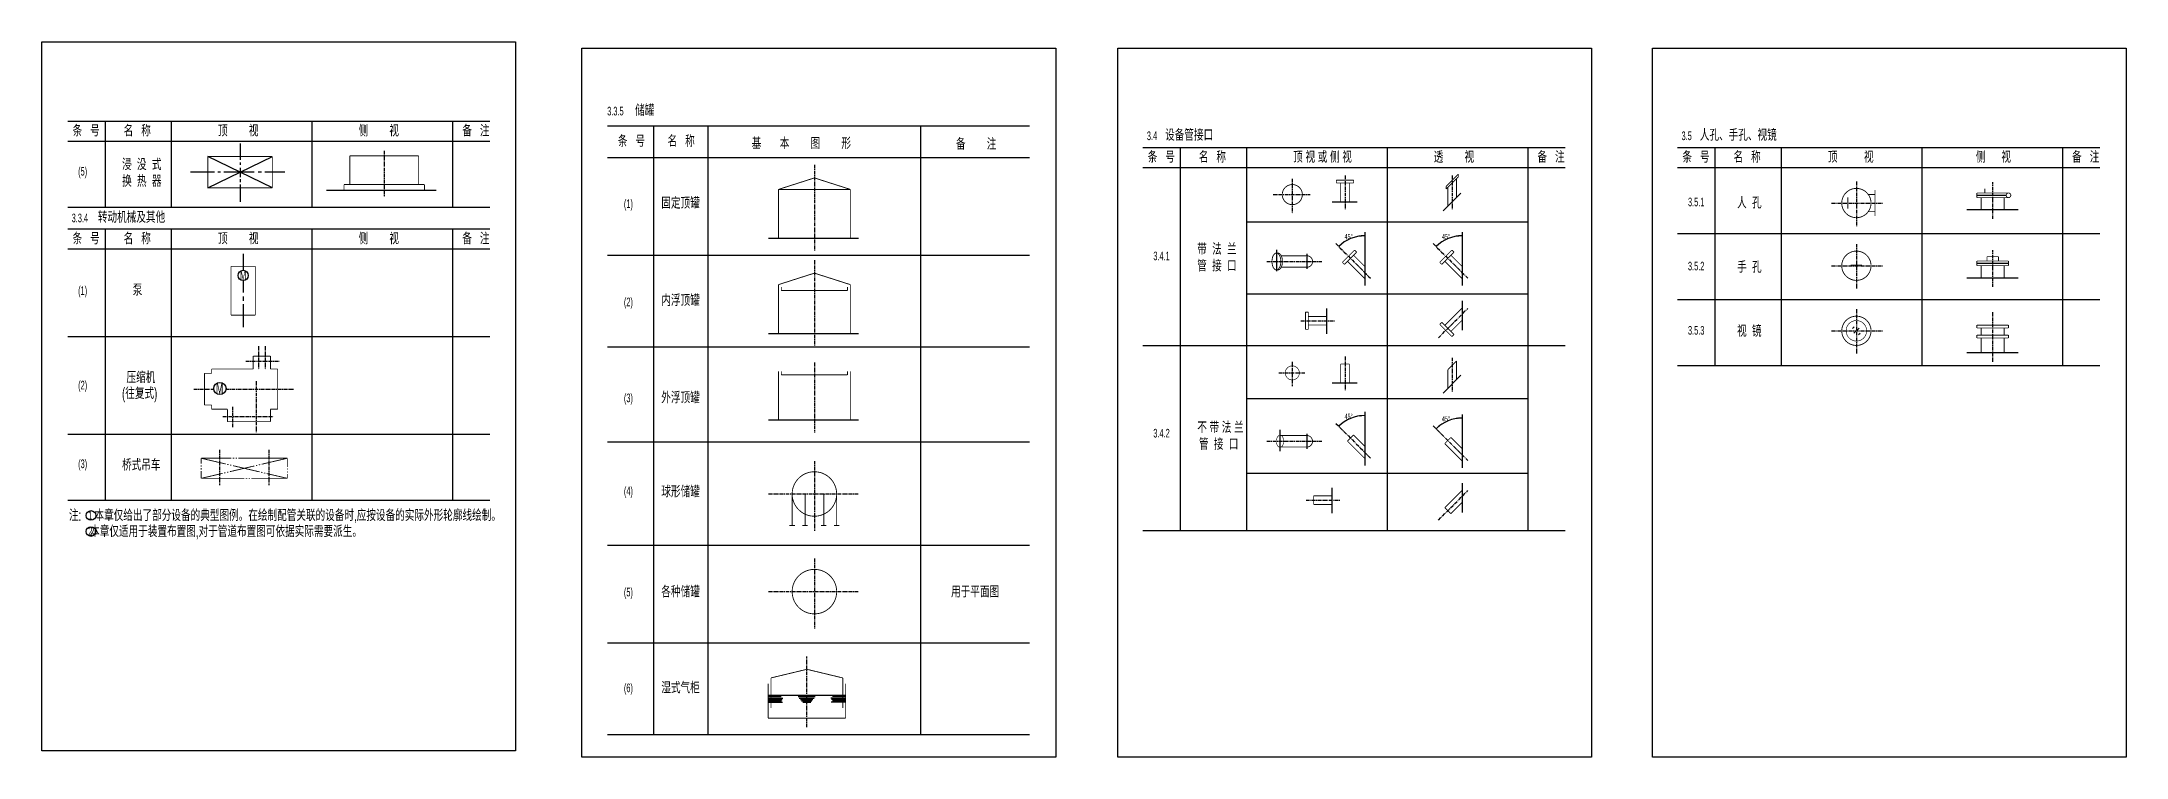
# Model space of a CAD drawing. Header units: inches. Extents: x -18 to 2014, y 4 to 801.
# Drawn here: x 1289 to 2014, y 551 to 800 of the extents above; entities that cross this region are included whole.
import ezdxf
from ezdxf.enums import TextEntityAlignment as Align

# ---------------------------------------------------------------- set-up
doc = ezdxf.new("R2010")
doc.units = ezdxf.units.IN
doc.header["$MEASUREMENT"] = 0
doc.linetypes.add('CENTER', pattern=[2, 1.25, -0.25, 0.25, -0.25])
doc.styles.get("Standard").update_dxf_attribs({"font": 'pdatxt.shx', "bigfont": 'hztxt.shx'})

msp = doc.modelspace()

# ---------------------------------------------------------------- texts
at = {"color": 3, "width": 0.62}
for s, height, p in [('3.3.5', 3, (1485.462840329364, 774.2387646737366)), ('储罐', 4, (1495.194146996834, 774.0274121699804)), ('条   号', 4, (1299.287634435587, 766.9163507787524)), ('名   称', 4, (1317.094378751864, 766.9163507787524)), ('顶        视', 4, (1349.951072427675, 766.9163507787524)), ('侧        视', 4, (1398.878973656373, 766.9163507787524)), ('备   注', 4, (1435.000062294524, 766.9163507787524)), ('设备管接口', 4, (1679.726584437028, 765.4314280205431)), ('人孔、手孔、视镜', 4, (1865.903873883594, 765.4314280205431)), ('条   号', 4, (1489.169582073975, 763.3045666955918)), ('名   称', 4, (1506.488341785731, 763.3045666955918)), ('基       本        图        形', 4, (1535.768166903038, 762.5255473466468)), ('备        注', 4, (1606.909268685396, 762.2871641339689)), ('3.4', 3, (1673.377782426834, 765.6427805242993)), ('条   号', 4, (1673.671391790982, 757.7584006415427)), ('名   称', 4, (1691.478136107259, 757.7584006415427)), ('备   注', 4, (1809.383819649919, 757.7584006415427)), ('3.5', 3, (1859.5550718734, 765.6427805242993)), ('条   号', 4, (1859.848681237548, 757.7584006415427)), ('名   称', 4, (1877.655425553826, 757.7584006415427)), ('备   注', 4, (1995.561109096486, 757.7584006415427)), ('(5)', 3, (1301.240728825637, 753.2874286467603)), ('浸  没  式', 4, (1316.531757941699, 755.1839974854819)), ('顶 视 或 侧 视', 4, (1724.334829783071, 757.7584006415427)), ('透        视', 4, (1773.262731011769, 757.7584006415427)), ('顶          视', 4, (1910.512119229637, 757.7584006415427)), ('侧      视', 4, (1962.037628538157, 757.7584006415427)), ('换  热  器', 4, (1316.531757941699, 749.374172763537)), ('转动机械及其他', 4, (1308.103591249868, 736.8167704887085)), ('(1)', 3, (1491.27794329649, 741.9784081854486)), ('固定顶罐', 4, (1504.298176769227, 741.7419107185801)), ('3.5.1', 3, (1861.801775627599, 742.6035374761891)), ('人  孔', 4, (1878.884994211802, 741.8136310541568)), ('3.3.4', 3, (1298.983525591131, 737.0281229924647)), ('条   号', 4, (1299.287634435587, 729.3645108129018)), ('名   称', 4, (1317.094378751864, 729.3645108129018)), ('顶        视', 4, (1349.951072427675, 729.3645108129018)), ('侧        视', 4, (1398.878973656373, 729.3645108129018)), ('备   注', 4, (1435.000062294524, 729.3645108129018)), ('3.4.1', 3, (1675.624486181032, 723.7982159167082)), ('带  法  兰', 4, (1690.915515297094, 725.6947847554297)), ('M', 3, (1357.616128431991, 717.0219023217388)), ('管  接  口', 4, (1690.915515297094, 719.884960033485)), ('3.5.2', 3, (1861.801775627599, 720.2797631883707)), ('手  孔', 4, (1878.884994211802, 719.437214595509)), ('(1)', 3, (1301.240728825637, 711.7341623338572)), ('泵', 4, (1320.227872012, 711.476117188235)), ('内浮顶罐', 4, (1504.298176769227, 707.8557130338347)), ('(2)', 3, (1491.27794329649, 707.7838515081398)), ('3.5.3', 3, (1861.801775627599, 697.8924728592856)), ('视  镜', 4, (1878.884994211802, 697.1571385226177)), ('压缩机', 4, (1318.071805470991, 681.0037224186857)), ('(2)', 3, (1301.240728825637, 678.7993519583291)), ('(往复式)', 4, (1316.531757941699, 675.4632853305595)), ('M', 3.6, (1349.270893445982, 677.3424877116458)), ('(3)', 3, (1491.27794329649, 674.3561607207107)), ('外浮顶罐', 4, (1504.298176769227, 673.9868161245481)), ('不 带 法 兰', 4, (1690.915515297094, 663.5762096112362)), ('3.4.2', 3, (1675.624486181032, 662.0728167580244)), ('管  接  口', 4, (1691.526496949395, 657.7663848892912)), ('(3)', 3, (1301.240728825637, 651.4049760380287)), ('桥式吊车', 4, (1316.531757941699, 650.531325016238)), ('(4)', 3, (1491.27794329649, 641.9081635333152)), ('球形储罐', 4, (1504.298176769227, 641.2506237064498)), ('注:     本章仅给出了部分设备的典型图例。在绘制配管关联的设备时,应按设备的实际外形轮廓线绘制。', 4, (1298.045269389869, 632.9748009662861)), ('1', 3, (1304.779477388544, 633.4732955211339)), ('        本章仅适用于装置布置图,对于管道布置图可依据实际需要派生。', 4, (1298.045269389869, 627.3908315358327)), ('2', 3, (1304.779477388544, 627.8893260906805)), ('(5)', 3, (1491.27794329649, 606.7221162640225)), ('各种储罐', 4, (1504.298176769227, 606.3527743007584)), ('用于平面图', 4, (1605.194732471642, 606.3527743007584)), ('(6)', 3, (1491.27794329649, 573.3662272491594)), ('湿式气柜', 4, (1504.298176769227, 572.9162098421497))]:
    msp.add_text(s, height=height, dxfattribs=at).set_placement(p)
at = {"color": 3, "linetype": 'ByBlock', "width": 0.62}
for p in [(1743.629689114962, 732.0419502271416), (1777.531801076838, 732.0419502271416), (1743.629689114962, 669.4296724032083), (1777.531801076838, 668.5719715181492)]:
    msp.add_text('45%%d', height=1.8, dxfattribs=at).set_placement(p, align=Align.MIDDLE_CENTER)

# ---------------------------------------------------------------- linework, layer by layer
at = {"color": 3}
for p, q in [((1288.548120083689, 552.9222057651165), (1288.548120083689, 799.9222057651165)), ((1288.548120083689, 799.9222057651165), (1453.548120083689, 799.9222057651165)), ((1453.548120083689, 799.9222057651165), (1453.548120083689, 552.9222057651165)), ((1476.649316269283, 797.6794940374436), (1641.649316269283, 797.6794940374436)), ((1476.649316269283, 550.6794940374435), (1476.649316269283, 797.6794940374436)), ((1641.649316269283, 797.6794940374436), (1641.649316269283, 550.6794940374435)), ((1663.248692373241, 797.6794940374436), (1828.248692373241, 797.6794940374436)), ((1663.248692373241, 550.6794940374435), (1663.248692373241, 797.6794940374436)), ((1828.248692373241, 797.6794940374436), (1828.248692373241, 550.6794940374435)), ((1849.425981819807, 797.6794940374436), (2014.425981819807, 797.6794940374436)), ((1849.425981819807, 550.6794940374435), (1849.425981819807, 797.6794940374436)), ((2014.425981819807, 797.6794940374436), (2014.425981819807, 550.6794940374435)), ((1297.629512718955, 772.2471729214911), (1444.629512718955, 772.2471729214911)), ((1310.629512718955, 772.2471729214911), (1310.629512718955, 742.3132085268888)), ((1333.629512718955, 772.2471729214911), (1333.629512718955, 742.3132085268888)), ((1382.629512718955, 772.2471729214911), (1382.629512718955, 742.3132085268888)), ((1431.629512718955, 772.2471729214911), (1431.629512718955, 742.3132085268888)), ((1485.535120517289, 770.6083301994177), (1632.535120517289, 770.6083301994177)), ((1501.535120517289, 770.6083301994177), (1501.535120517288, 558.6083301994175)), ((1520.535120517289, 770.6083301994177), (1520.535120517289, 558.6083301994175)), ((1594.565728894666, 770.6083301994177), (1594.565728894666, 558.6083301994175)), ((1297.629512718955, 765.3132085268888), (1444.629512718955, 765.3132085268888)), ((1357.624707480202, 764.5075521447201), (1357.624707480202, 758.7356069322142)), ((1672.013270074351, 763.0892227842814), (1819.013270074351, 763.0892227842814)), ((1685.013270074351, 763.0892227842814), (1685.013270074351, 629.655258389679)), ((1708.013270074351, 763.0892227842814), (1708.013270074351, 629.655258389679)), ((1757.013270074351, 763.0892227842814), (1757.013270074351, 629.655258389679)), ((1806.013270074351, 763.0892227842814), (1806.013270074351, 629.655258389679)), ((1858.190559520917, 763.0892227842814), (2005.190559520917, 763.0892227842814)), ((1871.190559520917, 763.0892227842814), (1871.190559520917, 687.1552583896791)), ((1894.190559520917, 763.0892227842814), (1894.190559520917, 687.1552583896791)), ((1943.190559520917, 763.0892227842814), (1943.190559520917, 687.1552583896791)), ((1992.190559520917, 763.0892227842814), (1992.190559520917, 687.1552583896791)), ((1346.374707480202, 749.0143904572789), (1368.874707480202, 759.9169858163262)), ((1368.874707480202, 749.0143904572789), (1346.374707480202, 759.9169858163262)), ((1357.624707480202, 757.8058962756146), (1357.624707480202, 757.01564234915)), ((1357.624707480202, 756.0394478711045), (1357.624707480202, 752.6924916136652)), ((1485.535120517289, 759.6083301994177), (1632.535120517289, 759.6083301994177)), ((1672.013270074351, 756.1552583896791), (1819.013270074351, 756.1552583896791)), ((1858.190559520917, 756.1552583896791), (2005.190559520917, 756.1552583896791)), ((1348.706299878563, 754.4810452647455), (1340.345517931102, 754.4810452647455)), ((1350.846074452209, 754.4810452647455), (1349.915737363414, 754.4810452647455)), ((1362.568327615672, 754.4810452647455), (1352.00899946611, 754.4810452647455)), ((1357.624707480202, 751.995207962991), (1357.624707480202, 751.0190134849455)), ((1357.624707480202, 750.182275737035), (1357.624707480202, 744.136911923243)), ((1365.080242138906, 754.4810452647455), (1363.917320777913, 754.4810452647455)), ((1373.181266225406, 754.4810452647455), (1366.289679623758, 754.4810452647455)), ((1387.717697004509, 748.1536564732505), (1425.902539796092, 748.1536564732505)), ((1297.629512718955, 742.3132085268888), (1444.629512718955, 742.3132085268888)), ((1737.848636318573, 744.1931917971788), (1746.641319782005, 744.1931917971788)), ((1776.509037764731, 740.9939657082309), (1782.726403866551, 747.2113318100503)), ((1958.855192784842, 741.4186351096694), (1976.782022544272, 741.4186351096694)), ((1962.403974285926, 746.4186351096694), (1972.603974285925, 746.4186351096694)), ((1297.629512718955, 734.6953329556405), (1444.629512718955, 734.6953329556405)), ((1310.629512718955, 734.6953329556405), (1310.629512718955, 640.2613685610382)), ((1333.629512718955, 734.6953329556405), (1333.629512718955, 640.2613685610382)), ((1382.629512718955, 734.6953329556405), (1382.629512718955, 640.2613685610382)), ((1431.629512718955, 734.6953329556405), (1431.629512718955, 640.2613685610382)), ((1708.013270074351, 737.1552583896791), (1806.013270074351, 737.1552583896791)), ((1749.224644993578, 733.5707157658733), (1749.224644993578, 714.9716817968933)), ((1783.126756955454, 733.5707157658733), (1783.126756955454, 714.9716817968933)), ((1858.190559520917, 733.1552583896791), (2005.190559520917, 733.1552583896791)), ((1297.629512718955, 727.7613685610382), (1444.629512718955, 727.7613685610382)), ((1358.704737917425, 725.9940091736779), (1358.704737917425, 720.2960843206778)), ((1541.622232894375, 731.4726511736003), (1572.96272156802, 731.4726511736003)), ((1718.488931682425, 727.4064634243332), (1718.488931682425, 719.9668508899006)), ((1729.110125473079, 725.9941451218979), (1729.110125473079, 720.7630525338757)), ((1485.535120517289, 725.6083301994177), (1632.535120517289, 725.6083301994177)), ((1962.403974285926, 722.730142689788), (1973.403974285926, 722.730142689788)), ((1358.704737917425, 716.7453014926948), (1358.704737917425, 712.5176345045621)), ((1708.013270074351, 712.1552583896791), (1806.013270074351, 712.1552583896791)), ((1958.855192784842, 717.730142689788), (1976.782022544272, 717.730142689788)), ((1358.704737917425, 711.1258317465453), (1358.704737917425, 709.680502163833)), ((1358.704737917425, 708.4492930443944), (1358.704737917425, 700.4464429831879)), ((1736.097156489785, 698.2043494893871), (1736.097156489785, 706.9970329528192)), ((1783.126756955454, 709.6830340496069), (1783.126756955454, 699.400425709684)), ((1858.190559520917, 710.1552583896791), (2005.190559520917, 710.1552583896791)), ((1297.629512718955, 697.2613685610382), (1444.629512718955, 697.2613685610382)), ((1541.622232894375, 698.3132308675292), (1572.96272156802, 698.3132308675292)), ((1919.091713043987, 699.9975877084439), (1919.664268651474, 700.5701433159315)), ((1919.57617917277, 698.360733493668), (1921.354953961561, 700.1395082824586)), ((1921.224627252367, 697.8878612297055), (1921.797182859855, 698.4604168371932)), ((1485.535120517289, 693.6083301994177), (1632.535120517289, 693.6083301994177)), ((1672.013270074351, 694.1552583896791), (1819.013270074351, 694.1552583896791)), ((1958.855192784842, 691.7192469356271), (1976.782022544272, 691.7192469356271)), ((1776.509037764731, 677.5239869992386), (1782.726403866551, 683.7413531010582)), ((1858.190559520917, 687.1552583896791), (2005.190559520917, 687.1552583896791)), ((1708.013270074351, 675.6552583896791), (1806.013270074351, 675.6552583896791)), ((1737.848636318573, 681.1520648471653), (1746.641319782005, 681.1520648471653)), ((1541.622232894375, 668.1683002049483), (1572.96272156802, 668.1683002049483)), ((1749.224644993578, 670.95843794194), (1749.224644993578, 652.3594039729601)), ((1783.126756955454, 670.1007370568811), (1783.126756955454, 651.5017030879012)), ((1297.629512718955, 663.2613685610382), (1444.629512718955, 663.2613685610382)), ((1485.535120517289, 660.6083301994175), (1632.535120517289, 660.6083301994175)), ((1719.70906488038, 664.7941856003999), (1719.70906488038, 657.3545730659673)), ((1729.110125473079, 663.3818672979646), (1729.110125473079, 658.1507747099424)), ((1708.013270074351, 649.655258389679), (1806.013270074351, 649.655258389679)), ((1783.126756955454, 646.2130553406147), (1783.126756955454, 635.9304470006917)), ((1297.629512718955, 640.2613685610382), (1444.629512718955, 640.2613685610382)), ((1737.939620215952, 635.731640768713), (1737.939620215952, 644.5243242321447)), ((1485.535120517289, 624.6083301994175), (1632.535120517289, 624.6083301994175)), ((1672.013270074351, 629.655258389679), (1819.013270074351, 629.655258389679)), ((1485.535120517289, 590.6083301994175), (1632.535120517289, 590.6083301994175)), ((1541.493259689956, 572.3301812628437), (1568.493259689956, 572.3301812628437)), ((1541.493259689956, 572.3301812628437), (1568.493259689956, 572.3301812628437)), ((1541.493259689956, 571.8301812628437), (1546.085669404241, 571.8301812628437)), ((1541.493259689956, 571.3301812628437), (1546.619943652357, 571.3301812628437)), ((1541.493259689956, 570.8301812628437), (1546.436764953833, 570.8301812628437)), ((1541.493259689956, 570.3301812628437), (1546.131465905326, 570.3301812628437)), ((1541.493259689956, 569.8301812628437), (1546.543619803457, 569.8301812628437)), ((1551.966469987357, 571.8301812628437), (1557.891076188138, 571.8301812628437)), ((1552.360283818534, 571.3301812628437), (1557.497262356961, 571.3301812628437)), ((1552.754097649711, 570.8301812628437), (1557.103448525784, 570.8301812628437)), ((1553.147911480888, 570.3301812628437), (1556.709634694607, 570.3301812628437)), ((1553.541725312065, 569.8301812628437), (1556.31582086343, 569.8301812628437)), ((1568.493259689956, 571.3301812628437), (1563.366575727556, 571.3301812628437)), ((1568.493259689956, 569.8301812628437), (1563.442899576456, 569.8301812628437)), ((1568.493259689956, 570.8301812628437), (1563.54975442608, 570.8301812628437)), ((1568.493259689956, 570.3301812628437), (1563.855053474587, 570.3301812628437)), ((1568.493259689956, 571.8301812628437), (1563.900849975672, 571.8301812628437)), ((1453.548120083689, 552.9222057651165), (1288.548120083689, 552.9222057651165)), ((1485.535120517289, 558.6083301994175), (1632.535120517289, 558.6083301994175)), ((1641.649316269283, 550.6794940374435), (1476.649316269283, 550.6794940374435)), ((1828.248692373241, 550.6794940374435), (1663.248692373241, 550.6794940374435)), ((2014.425981819807, 550.6794940374435), (1849.425981819807, 550.6794940374435))]:
    msp.add_line(p, q, dxfattribs=at)
at = {"color": 3, "linetype": 'CENTER'}
for p, q in [((1407.814982107514, 761.92535809133), (1407.814982107514, 745.8583746255028)), ((1557.614910242243, 756.9921190722482), (1557.614910242243, 727.0905208808108)), ((1724.019367855751, 752.1268624526367), (1724.019367855751, 740.0983949737774)), ((1742.373025242661, 753.3211767666421), (1742.373025242661, 741.4633263706116)), ((1779.708263853679, 753.3211767666421), (1779.708263853679, 741.4633263706116)), ((1920.441575703563, 751.2832655610509), (1920.441575703563, 735.6718498743787)), ((1967.903974285926, 738.1769237004123), (1967.903974285926, 750.9998366800064)), ((1717.360829835537, 746.6671315995025), (1730.251074595576, 746.6671315995025)), ((1911.818606321681, 743.726133606044), (1929.678376005581, 743.726133606044)), ((1739.177793001059, 729.5885819404893), (1751.2537334281, 717.5126415134482)), ((1773.079904962934, 729.5885819404893), (1785.155845389976, 717.5126415134482)), ((1920.441575703563, 729.4499291589427), (1920.441575703563, 713.8385134722705)), ((1967.903974285926, 714.4884312805309), (1967.903974285926, 727.311344260125)), ((1557.614910242243, 723.8326987661771), (1557.614910242243, 693.9311005747397)), ((1715.192021953235, 723.3678157924446), (1734.335372185122, 723.3678157924446)), ((1911.818606321681, 721.8927972039357), (1929.678376005581, 721.8927972039357)), ((1774.883961267594, 696.7578681315586), (1785.155845389976, 707.0297522539408)), ((1920.441575703563, 706.7832619794676), (1920.441575703563, 691.1718462927954)), ((1967.903974285926, 688.4775355263703), (1967.903974285926, 705.7951167755348)), ((1726.969171520321, 702.7287384134752), (1738.827021916352, 702.7287384134752)), ((1911.818606321681, 699.2261300244606), (1929.678376005581, 699.2261300244606)), ((1364.014445435855, 693.9034797915072), (1364.014445435855, 685.9003057726486)), ((1366.414445435855, 693.9034797915073), (1366.414445435855, 685.9003057726487)), ((1742.373025242661, 690.2800498166284), (1742.373025242661, 678.4221994205982)), ((1779.708263853679, 689.8511980576498), (1779.708263853679, 677.9933476616195)), ((1359.644339558271, 688.6003057726487), (1371.196681383181, 688.6003057726487)), ((1557.614910242243, 688.1626781803077), (1557.614910242243, 663.7861699121588)), ((1719.358391241601, 684.5643959721494), (1728.381562573629, 684.5643959721494)), ((1724.019367855751, 688.3862075693432), (1724.019367855751, 679.9662803341419)), ((1341.518327712645, 678.9003057726486), (1348.483002365986, 678.9003057726486)), ((1352.716897173565, 678.9003057726486), (1376.323427445008, 678.9003057726486)), ((1363.214445435855, 681.6705256331604), (1363.214445435855, 663.8180105151403)), ((1351.677209532552, 669.4003057726486), (1369.204897050297, 669.4003057726486)), ((1355.014445435855, 672.6960518055504), (1355.014445435855, 665.6897037678333)), ((1715.192021953235, 660.7555379685114), (1734.335372185122, 660.7555379685114)), ((1739.177793001059, 666.9763041165561), (1751.2537334281, 654.9003636895148)), ((1773.079904962934, 666.1186032314972), (1785.155845389976, 654.0426628044559)), ((1350.489268472153, 657.7922196681357), (1350.489268472153, 645.4225180236187)), ((1367.680486161877, 657.7922196681357), (1367.680486161877, 645.4225180236187)), ((1557.614910242243, 653.878949696081), (1557.614910242243, 629.5024414279321)), ((1541.622232894375, 642.3910636531692), (1572.96272156802, 642.3910636531692)), ((1728.811635246488, 640.2560296928008), (1740.669485642519, 640.2560296928008)), ((1774.883961267594, 633.2878894225663), (1785.155845389976, 643.5597735449486)), ((1557.614910242243, 619.8717018739923), (1557.614910242243, 595.4951936058434)), ((1541.622232894375, 608.3838158310806), (1572.96272156802, 608.3838158310806)), ((1554.993259689956, 561.2369126659984), (1554.993259689956, 585.7388726963944))]:
    msp.add_line(p, q, dxfattribs=at)
at = {"color": 3, "const_width": 0.3}
for points in [[(1346.374707480202, 759.9169858163262), (1346.374707480202, 749.0143904572789)], [(1346.374707480202, 759.9169858163262), (1368.874707480202, 759.9169858163262)], [(1368.874707480202, 759.9169858163262), (1368.874707480202, 749.0143904572789)], [(1395.814982107514, 760.1536564732506), (1395.814982107514, 750.1536564732505)], [(1395.814982107514, 760.1536564732506), (1419.814982107514, 760.1536564732505)], [(1419.814982107514, 760.1536564732505), (1419.814982107514, 750.1536564732505)], [(1368.874707480202, 749.0143904572789), (1346.374707480202, 749.0143904572789)], [(1393.814982107514, 750.1536564732505), (1393.814982107514, 748.1536564732505)], [(1393.814982107514, 750.1536564732505), (1421.814982107514, 750.1536564732505)], [(1421.814982107514, 750.1536564732505), (1421.814982107514, 748.1536564732505)], [(1557.614910242243, 752.4726511736003), (1545.114910242243, 748.4726511736003)], [(1545.114910242243, 748.4726511736003), (1570.114910242243, 748.4726511736003)], [(1545.114910242243, 748.4726511736003), (1545.114910242243, 731.4726511736003)], [(1557.614910242243, 752.4726511736003), (1570.114910242243, 748.4726511736003)], [(1570.114910242243, 748.4726511736003), (1570.114910242243, 731.4726511736003)], [(1739.373025242661, 751.6931917971788), (1739.373025242661, 750.6931917971788)], [(1739.373025242661, 751.6931917971788), (1745.373025242661, 751.6931917971788)], [(1739.373025242661, 750.6931917971788), (1745.373025242661, 750.6931917971788)], [(1740.873025242661, 750.6931917971788), (1740.873025242661, 744.1931917971788)], [(1743.873025242661, 750.6931917971788), (1743.873025242661, 744.1931917971788)], [(1745.373025242661, 751.6931917971788), (1745.373025242661, 750.6931917971788)], [(1777.586943510119, 749.5718714536192), (1781.829584197239, 753.8145121407385)], [(1777.586943510119, 748.5718714536195), (1781.829584197239, 752.8145121407385)], [(1777.586943510119, 748.5718714536195), (1777.586943510119, 749.5718714536192)], [(1778.208263853679, 749.1931917971792), (1778.208263853679, 742.6931917971788)], [(1781.208263853679, 752.193191797179), (1781.208263853679, 745.6931917971788)], [(1781.829584197239, 753.8145121407385), (1781.829584197239, 752.8145121407385)], [(1926.941575703563, 748.226133606044), (1926.941575703563, 739.226133606044)], [(1917.441575703563, 745.726133606044), (1917.441575703563, 741.726133606044)], [(1924.565893829023, 746.726133606044), (1926.941575703563, 746.726133606044)], [(1924.565893829023, 740.726133606044), (1926.941575703563, 740.726133606044)], [(1962.403974285926, 747.2186351096693), (1973.403974285926, 747.2186351096693)], [(1962.403974285926, 745.6186351096692), (1962.403974285926, 747.2186351096693)], [(1962.403974285926, 745.6186351096692), (1973.403974285926, 745.6186351096692)], [(1963.903974285926, 741.4186351096694), (1963.903974285926, 745.6186351096692)], [(1971.903974285926, 741.4186351096694), (1971.903974285926, 745.6186351096692)], [(1741.446470400526, 723.0772638539031), (1745.689111087646, 727.3199045410224)], [(1742.153577181713, 722.3701570727164), (1746.396217868832, 726.612797759836)], [(1745.689111087646, 727.3199045410224), (1746.396217868832, 726.612797759836)], [(1775.348582362402, 723.0772638539031), (1779.591223049521, 727.3199045410224)], [(1776.055689143588, 722.3701570727164), (1780.298329830707, 726.612797759836)], [(1779.591223049521, 727.3199045410224), (1780.298329830707, 726.612797759836)], [(1354.454737917425, 721.6847812049904), (1362.954737917425, 721.6847812049904)], [(1354.454737917425, 721.6847812049904), (1354.454737917425, 704.6847812049904)], [(1362.954737917425, 721.6847812049904), (1362.954737917425, 704.6847812049904)], [(1557.614910242243, 719.3132308675292), (1545.114910242243, 715.3132308675292)], [(1557.614910242243, 719.3132308675292), (1570.114910242243, 715.3132308675292)], [(1720.167693041171, 725.3678157924446), (1728.834425039097, 725.3678157924446)], [(1720.167693041171, 721.3678157924446), (1728.781367425182, 721.3678157924446)], [(1741.446470400526, 723.0772638539031), (1742.153577181713, 722.3701570727164)], [(1743.214237353493, 723.4308172444964), (1749.224644993578, 717.4204096044107)], [(1745.335557697052, 725.5521375880558), (1749.224644993578, 721.6630502915298)], [(1775.348582362402, 723.0772638539031), (1776.055689143588, 722.3701570727164)], [(1777.116349315368, 723.4308172444964), (1783.126756955454, 717.4204096044107)], [(1779.237669658927, 725.5521375880558), (1783.126756955454, 721.6630502915298)], [(1922.441575703563, 722.0719440740816), (1918.441575703563, 722.0719440740816)], [(1962.403974285926, 723.5301426897879), (1973.403974285926, 723.5301426897879)], [(1962.403974285926, 721.9301426897878), (1962.403974285926, 723.5301426897879)], [(1962.403974285926, 721.9301426897878), (1973.403974285926, 721.9301426897878)], [(1963.903974285926, 717.730142689788), (1963.903974285926, 721.9301426897878)], [(1965.903974285926, 725.0301426897879), (1969.903974285926, 725.0301426897879)], [(1971.903974285926, 717.730142689788), (1971.903974285926, 721.9301426897878)], [(1973.403974285926, 721.9301426897878), (1973.403974285926, 723.5301426897879)], [(1545.114910242243, 715.3132308675292), (1545.114910242243, 698.3132308675292)], [(1546.114910242243, 714.5161314051959), (1546.114910242243, 713.2407685794051)], [(1546.114910242243, 713.2407685794051), (1569.114910242243, 713.2407685794051)], [(1569.114910242243, 714.5161314051959), (1569.114910242243, 713.2407685794051)], [(1570.114910242243, 715.3132308675292), (1570.114910242243, 698.3132308675292)], [(1354.454737917425, 704.6847812049904), (1362.954737917425, 704.6847812049904)], [(1728.597156489785, 705.7287384134752), (1729.597156489785, 705.7287384134752)], [(1728.597156489785, 699.7287384134752), (1728.597156489785, 705.7287384134752)], [(1729.597156489785, 699.7287384134752), (1729.597156489785, 705.7287384134752)], [(1729.597156489785, 704.2287384134752), (1736.097156489785, 704.2287384134752)], [(1777.116349315368, 701.1115765228926), (1783.126756955454, 707.1219841629784)], [(1728.597156489785, 699.7287384134752), (1729.597156489785, 699.7287384134752)], [(1729.597156489785, 701.2287384134752), (1736.097156489785, 701.2287384134752)], [(1775.348582362402, 701.4651299134862), (1776.055689143588, 702.1722366946726)], [(1779.591223049521, 697.2224892263669), (1775.348582362402, 701.4651299134862)], [(1780.298329830707, 697.9295960075533), (1776.055689143588, 702.1722366946726)], [(1779.237669658927, 698.9902561793333), (1783.126756955454, 702.8793434758593)], [(1779.591223049521, 697.2224892263669), (1780.298329830707, 697.9295960075533)], [(1962.403974285926, 701.2192469356271), (1973.403974285926, 701.2192469356271)], [(1962.403974285926, 700.2192469356271), (1962.403974285926, 701.2192469356271)], [(1962.403974285926, 700.2192469356271), (1973.403974285926, 700.2192469356271)], [(1962.403974285926, 696.7192469356271), (1962.403974285926, 697.7192469356271)], [(1962.403974285926, 697.7192469356271), (1973.403974285926, 697.7192469356271)], [(1962.403974285926, 696.7192469356271), (1973.403974285926, 696.7192469356271)], [(1963.903974285926, 697.7192469356271), (1963.903974285926, 700.2192469356271)], [(1963.903974285926, 691.7192469356271), (1963.903974285926, 696.7192469356271)], [(1971.903974285926, 697.7192469356271), (1971.903974285926, 700.2192469356271)], [(1971.903974285926, 691.7192469356271), (1971.903974285926, 696.7192469356271)], [(1973.403974285926, 700.2192469356271), (1973.403974285926, 701.2192469356271)], [(1973.403974285926, 696.7192469356271), (1973.403974285926, 697.7192469356271)], [(1362.214445435855, 690.4003057726486), (1368.214445435855, 690.4003057726487)], [(1362.214445435855, 690.4003057726486), (1362.214445435855, 685.9003057726487)], [(1368.214445435855, 690.4003057726487), (1368.214445435855, 685.9003057726487)], [(2008.129699293852, 691.585238464906), (2008.129699293852, 691.585238464906)], [(1345.214445435855, 684.4003057726487), (1347.714445435855, 684.4003057726487)], [(1345.214445435855, 684.4003057726487), (1345.214445435855, 673.4003057726486)], [(1347.714445435855, 685.9003057726486), (1347.714445435855, 684.4003057726487)], [(1347.714445435855, 685.9003057726486), (1362.214445435855, 685.9003057726487)], [(1368.214445435855, 685.9003057726487), (1370.714445435855, 685.9003057726487)], [(1370.714445435855, 685.9003057726487), (1370.714445435855, 671.9003057726486)], [(1545.114910242243, 685.1683002049483), (1545.114910242243, 668.1683002049483)], [(1546.114910242243, 685.1562257328355), (1546.114910242243, 683.8808629070445)], [(1546.114910242243, 683.8808629070445), (1569.114910242243, 683.8808629070445)], [(1569.114910242243, 685.1562257328355), (1569.114910242243, 683.8808629070445)], [(1570.114910242243, 685.1683002049483), (1570.114910242243, 668.1683002049483)], [(1740.873025242661, 687.6520648471653), (1743.873025242661, 687.6520648471653)], [(1740.873025242661, 687.6520648471653), (1740.873025242661, 681.1520648471653)], [(1743.873025242661, 687.6520648471653), (1743.873025242661, 681.1520648471653)], [(1778.208263853679, 685.7232130881871), (1781.208263853679, 688.7232130881869)], [(1778.208263853679, 685.7232130881871), (1778.208263853679, 679.2232130881864)], [(1781.208263853679, 688.7232130881869), (1781.208263853679, 682.2232130881864)], [(1345.214445435855, 673.4003057726486), (1347.714445435855, 673.4003057726486)], [(1347.714445435855, 673.4003057726486), (1347.714445435855, 671.9003057726486)], [(1347.714445435855, 671.9003057726486), (1353.214445435855, 671.9003057726486)], [(1353.214445435855, 671.900305772649), (1353.214445435855, 667.6003057726485)], [(1368.214445435855, 671.9003057726486), (1370.714445435855, 671.9003057726486)], [(1368.214445435855, 671.9003057726486), (1368.214445435855, 667.6003057726487)], [(1353.214445435855, 667.6003057726485), (1368.214445435855, 667.6003057726487)], [(1719.70906488038, 662.7555379685114), (1728.834425039097, 662.7555379685114)], [(1743.214237353493, 660.818539420563), (1745.335557697052, 662.9398597641225)], [(1743.214237353493, 660.8185394205631), (1749.224644993578, 654.8081317804774)], [(1745.335557697052, 662.9398597641225), (1749.224644993578, 659.0507724675965)], [(1777.116349315368, 659.9608385355041), (1779.237669658927, 662.0821588790636)], [(1779.237669658927, 662.0821588790636), (1783.126756955454, 658.1930715825376)], [(1344.084877317015, 654.8376625715267), (1344.084877317015, 652.9171780770347)], [(1344.084877317015, 654.8376625715267), (1354.57242537179, 654.8376625715267)], [(1344.084877317015, 654.8376625715267), (1352.626948947038, 652.8445125245214)], [(1355.07242537179, 654.8376625715267), (1355.57242537179, 654.8376625715267)], [(1356.07242537179, 654.8376625715267), (1356.57242537179, 654.8376625715267)], [(1357.07242537179, 654.8376625715267), (1374.084877317015, 654.8376625715267)], [(1374.084877317015, 654.8376625715267), (1365.154220163325, 652.7538425689991)], [(1374.084877317015, 654.8376625715267), (1374.084877317015, 651.8233299005958)], [(1719.709064880379, 658.7555379685114), (1728.781367425182, 658.7555379685114)], [(1777.116349315368, 659.9608385355041), (1783.126756955454, 653.9504308954185)], [(1344.084877317015, 652.4171780770347), (1344.084877317015, 651.9171780770347)], [(1344.084877317015, 651.4171780770347), (1344.084877317015, 650.9171780770347)], [(1344.084877317015, 650.4171780770347), (1344.084877317015, 647.8376625715267)], [(1351.551215181792, 649.579808073308), (1344.084877317015, 647.8376625715267)], [(1344.084877317015, 647.8376625715267), (1359.096814295877, 647.8376625715267)], [(1352.551215181792, 649.8131414066413), (1352.051215181792, 649.6964747399746)], [(1353.551215181792, 650.0464747399747), (1353.051215181792, 649.929808073308)], [(1353.126948947038, 652.7278458578547), (1353.626948947038, 652.6111791911881)], [(1362.654220163325, 652.1705092356657), (1354.051215181792, 650.1631414066413)], [(1354.126948947038, 652.4945125245214), (1354.626948947038, 652.3778458578547)], [(1355.126948947038, 652.2611791911881), (1364.405559167112, 650.0961701398376)], [(1359.596814295877, 647.8376625715267), (1360.096814295877, 647.8376625715267)], [(1360.596814295877, 647.8376625715267), (1361.096814295877, 647.8376625715267)], [(1361.596814295877, 647.8376625715267), (1374.084877317015, 647.8376625715267)], [(1363.654220163325, 652.403842568999), (1363.154220163325, 652.2871759023324)], [(1364.654220163325, 652.6371759023324), (1364.154220163325, 652.5205092356657)], [(1364.905559167112, 649.9795034731709), (1365.405559167112, 649.8628368065042)], [(1365.905559167112, 649.7461701398375), (1366.405559167112, 649.6295034731709)], [(1366.905559167112, 649.5128368065042), (1374.084877317015, 647.8376625715267)], [(1374.084877317015, 651.3233299005958), (1374.084877317015, 650.8233299005958)], [(1374.084877317015, 650.3233299005958), (1374.084877317015, 649.8233299005958)], [(1374.084877317015, 649.3233299005958), (1374.084877317015, 647.8376625715267)], [(1549.864910242243, 642.3910636531692), (1549.864910242243, 631.3910636531692)], [(1554.364910242243, 642.3910636531692), (1554.364910242243, 631.3910636531692)], [(1560.864910242243, 642.3910636531692), (1560.864910242243, 631.3910636531692)], [(1565.364910242243, 642.3910636531692), (1565.364910242243, 631.3910636531692)], [(1731.439620215952, 641.7560296928008), (1737.939620215952, 641.7560296928008)], [(1731.439620215952, 638.7560296928008), (1731.439620215952, 641.7560296928008)], [(1731.439620215952, 638.7560296928008), (1737.939620215952, 638.7560296928008)], [(1777.116349315368, 637.6415978139004), (1783.126756955454, 643.6520054539861)], [(1779.237669658927, 635.5202774703411), (1783.126756955454, 639.409364766867)], [(1548.893339133807, 631.3910636531692), (1550.816329465179, 631.3910636531692)], [(1553.393339133807, 631.3910636531692), (1555.316329465179, 631.3910636531692)], [(1559.893339133807, 631.3910636531692), (1561.816329465179, 631.3910636531692)], [(1564.393339133807, 631.3910636531692), (1566.316329465179, 631.3910636531692)], [(1779.237669658927, 635.5202774703411), (1777.116349315368, 637.6415978139004)], [(1568.949405790861, 614.6887902403613), (1568.949405790861, 614.6887902403613)], [(1542.493259689956, 578.3301812628437), (1554.993259689956, 581.3301812628437)], [(1554.993259689956, 581.3301812628437), (1567.493259689956, 578.3301812628437)], [(1541.493259689956, 576.3301812628437), (1541.493259689956, 564.3301812628437)], [(1542.493259689956, 578.3301812628437), (1542.493259689956, 567.8301812628437)], [(1567.493259689956, 567.8301812628437), (1567.493259689956, 578.3301812628437)], [(1568.493259689956, 564.3301812628437), (1568.493259689956, 576.3301812628437)], [(1541.493259689956, 564.3301812628437), (1568.493259689956, 564.3301812628437)]]:
    msp.add_lwpolyline(points, dxfattribs=at)
at = {"color": 3}
for points, const_width in [([(1726.262141833482, 743.9801323652619, 4772.103606286504), (1726.259888790335, 743.9782534055917, 4772.103606286504)], 0.3), ([(1916.922088742021, 740.0351701102154, 6498.292805500605), (1916.919817450074, 740.0373372164361, 6498.292805500605)], 0.3), ([(1973.834438515515, 745.7443202373406, 8222.77078982385), (1973.83411044141, 745.7441109160743, 8222.77078982385)], 0.3), ([(1717.960370341613, 726.1302634405179, 0.1051968731027309), (1717.396998064169, 725.4510116135559, 0.1051968731027309)], 0.3), ([(1718.488931682425, 726.3138995757392, 0.1687655095821181), (1717.960370341613, 726.1302634405179, 0.1687655095821181)], 0.3), ([(1718.488931682425, 726.3138995757392, 0.0545088074563926), (1719.033536352896, 726.3138995757392, 0.0545088074563926)], 0.3), ([(1719.58086530068, 725.4510116135559, 0.1051968731027679), (1719.017493023236, 726.1302634405179, 0.1051968731027679)], 0.3), ([(1719.562097693707, 726.1302634405179, 0.1687655095820913), (1719.033536352896, 726.3138995757392, 0.1687655095820913)], 0.3), ([(1720.125469971151, 725.4510116135559, 0.1051968731027679), (1719.562097693707, 726.1302634405179, 0.1051968731027679)], 0.3), ([(1916.922088742021, 718.201833708107, 6498.292805500605), (1916.919817450074, 718.2040008143279, 6498.292805500605)], 0.3), ([(1717.072282243736, 724.5567144879117, 0.05350023969533953), (1716.944704350277, 723.3678157924446, 0.05350023969533953)], 0.3), ([(1716.944704350277, 723.3678157924446, 0.05350023969530392), (1717.072282243736, 722.178917096978, 0.05350023969530392)], 0.3), ([(1717.396998064169, 725.4510116135559, 0.06734987846375727), (1717.072282243736, 724.5567144879117, 0.06734987846375727)], 0.3), ([(1717.072282243736, 722.178917096978, 0.06734987846379208), (1717.396998064169, 721.2846199713333, 0.06734987846379208)], 0.3), ([(1717.396998064169, 721.2846199713333, 0.1051968731027183), (1717.960370341613, 720.6053681443716, 0.1051968731027183)], 0.3), ([(1717.960370341613, 720.6053681443716, 0.1687655095821982), (1718.488931682425, 720.42173200915, 0.1687655095821982)], 0.3), ([(1719.033536352896, 720.42173200915, 0.05450880745641119), (1718.488931682425, 720.42173200915, 0.05450880745641119)], 0.3), ([(1719.017493023236, 720.6053681443714, 0.1051968731027962), (1719.58086530068, 721.2846199713333, 0.1051968731027962)], 0.3), ([(1719.033536352896, 720.42173200915, 0.168765509582155), (1719.562097693707, 720.6053681443714, 0.168765509582155)], 0.3), ([(1719.562097693707, 720.6053681443714, 0.1051968731027962), (1720.125469971151, 721.2846199713333, 0.1051968731027962)], 0.3), ([(1719.905581121114, 724.5567144879119, 0.0673498784637918), (1719.58086530068, 725.4510116135559, 0.0673498784637918)], 0.3), ([(1719.58086530068, 721.2846199713333, 0.03548354476078393), (1719.782181062079, 721.7454695835218, 0.03548354476078393)], 0.3), ([(1719.786241797729, 721.7569785546177, 0.03092948841489412), (1719.905581121114, 722.1789170969776, 0.03092948841489412)], 0.3), ([(1720.033159014573, 723.3678157924446, 0.05350023969539276), (1719.905581121114, 724.5567144879119, 0.05350023969539276)], 0.3), ([(1719.905581121114, 722.1789170969776, 0.05350023969534599), (1720.033159014573, 723.3678157924446, 0.05350023969534599)], 0.3), ([(1720.450185791584, 724.5567144879119, 0.0673498784637918), (1720.125469971151, 725.4510116135559, 0.0673498784637918)], 0.3), ([(1720.125469971151, 721.2846199713333, 0.02723046912972464), (1720.285855395668, 721.6358671746291, 0.02723046912972464)], 0.3), ([(1720.288451148439, 721.6425026513257, 0.03954307131185644), (1720.450185791584, 722.1789170969776, 0.03954307131185644)], 0.3), ([(1720.577763685044, 723.3678157924446, 0.05350023969539276), (1720.450185791584, 724.5567144879119, 0.05350023969539276)], 0.3), ([(1720.450185791584, 722.1789170969776, 0.05350023969534599), (1720.577763685044, 723.3678157924446, 0.05350023969534599)], 0.3), ([(1728.781367425182, 721.3678157924446, 1.129100820497583), (1728.834425039097, 725.3678157924444, 1.129100820497583)], 0.3), ([(1916.922088742021, 695.5351665286319, 6498.292805500605), (1916.919817450074, 695.5373336348528, 6498.292805500605)], 0.3), ([(1917.977934830484, 696.6424555773806, 6498.292805500605), (1917.976344926121, 696.643972551735, 6498.292805500605)], 0.21), ([(1725.589309640163, 682.683496508181, 4772.103606286504), (1725.58773250996, 682.6821812364119, 4772.103606286504)], 0.21), ([(1718.587428235935, 661.5683201213421, 0.05350023969533953), (1718.500164956809, 660.7551134136424, 0.05350023969533953)], 0.2052), ([(1718.500164956809, 660.7551134136424, 0.05350023969530392), (1718.587428235935, 659.9419067059434, 0.05350023969530392)], 0.2052), ([(1718.809533857111, 662.1800193552826, 0.06734987846375727), (1718.587428235935, 661.5683201213421, 0.06734987846375727)], 0.2052), ([(1719.194880494883, 662.6446276049246, 0.1051968731027309), (1718.809533857111, 662.1800193552826, 0.1051968731027309)], 0.2052), ([(1719.556416451998, 662.770234721416, 0.1687655095821181), (1719.194880494883, 662.6446276049246, 0.1687655095821181)], 0.2052), ([(1719.556416451998, 662.770234721416, 0.0545088074563926), (1719.9289260466, 662.770234721416, 0.0545088074563926)], 0.2052), ([(1720.290462003715, 662.6446276049246, 0.1687655095820913), (1719.9289260466, 662.770234721416, 0.1687655095820913)], 0.2052), ([(1720.675808641487, 662.1800193552826, 0.1051968731027679), (1720.290462003715, 662.6446276049246, 0.1051968731027679)], 0.2052), ([(1720.897914262663, 661.5683201213421, 0.0673498784637918), (1720.675808641487, 662.1800193552826, 0.0673498784637918)], 0.2052), ([(1720.985177541789, 660.7551134136424, 0.05350023969539276), (1720.897914262663, 661.5683201213421, 0.05350023969539276)], 0.2052), ([(1720.897914262663, 659.9419067059432, 0.05350023969534599), (1720.985177541789, 660.7551134136424, 0.05350023969534599)], 0.2052), ([(1728.781367425182, 658.7555379685114, 1.129100820497583), (1728.834425039097, 662.7555379685111, 1.129100820497583)], 0.3), ([(1718.587428235935, 659.9419067059434, 0.06734987846379208), (1718.809533857111, 659.3302074720025, 0.06734987846379208)], 0.2052), ([(1718.809533857111, 659.3302074720025, 0.1051968731027183), (1719.194880494883, 658.8655992223605, 0.1051968731027183)], 0.2052), ([(1719.194880494883, 658.8655992223605, 0.1687655095821982), (1719.556416451998, 658.7399921058691, 0.1687655095821982)], 0.2052), ([(1719.9289260466, 658.7399921058691, 0.05450880745641119), (1719.556416451998, 658.7399921058691, 0.05450880745641119)], 0.2052), ([(1719.9289260466, 658.7399921058691, 0.168765509582155), (1720.290462003715, 658.8655992223605, 0.168765509582155)], 0.2052), ([(1720.290462003715, 658.8655992223605, 0.1051968731027962), (1720.675808641487, 659.3302074720025, 0.1051968731027962)], 0.2052), ([(1720.675808641487, 659.3302074720025, 0.02723046912972464), (1720.785512271856, 659.5704605590568, 0.02723046912972464)], 0.2052), ([(1720.787287766752, 659.5749992251172, 0.03954307131185644), (1720.897914262663, 659.9419067059432, 0.03954307131185644)], 0.2052), ([(1562.749835334719, 636.5863203948799, 2637.552157780463), (1562.741026205479, 636.578539663416, 2637.552157780463)], 0.3), ([(1562.749835334719, 602.579072572791, 2637.552157780463), (1562.741026205479, 602.5712918413273, 2637.552157780463)], 0.3)]:
    msp.add_lwpolyline(points, format="xyb", dxfattribs=dict(at, const_width=const_width))
at = {"color": 3, "linetype": 'CENTER', "const_width": 0.3}
for points in [[(1965.15374745337, 747.2186351096693), (1965.15374745337, 748.7186351096693)], [(1965.903974285926, 723.5301426897879), (1965.903974285926, 725.0301426897879)], [(1969.903974285926, 723.5301426897879), (1969.903974285926, 725.0301426897879)]]:
    msp.add_lwpolyline(points, dxfattribs=at)
at = {"color": 3}
for centre, radius in [((1358.723675368485, 718.5206929066863), 1.775492410551863), ((1350.599949769775, 679.1410364135827), 2.130590892662235), ((1305.71478608442, 634.9064637460858), 1.682416818824947), ((1305.71478608442, 629.3224943156324), 1.682416818824947)]:
    msp.add_circle(centre, radius, dxfattribs=at)
for centre, radius, start, end in [((1718.488931682425, 725.4614003636914), 0.8524992120478044, 51.68285221486531, 90), ((1749.224644993578, 719.5417299479702), 12.77936583652456, 90, 135.0000000000057), ((1783.126756955454, 719.5417299479702), 12.77936583652456, 90, 135.0000000000057), ((1718.488931682425, 721.2742312211976), 0.852499212047519, 270, 308.3171477851376), ((1749.224644993578, 656.929452124037), 12.77936583652456, 90, 135.0000000000057), ((1783.126756955454, 656.0717512389781), 12.77936583652456, 90, 135.0000000000057), ((1719.556416451998, 662.1871252603753), 0.5831094610406983, 51.68285221486531, 90), ((1719.556416451998, 659.3231015669096), 0.583109461040503, 270, 308.3171477851376)]:
    msp.add_arc(centre, radius, start, end, dxfattribs=at)
at = {"color": 3, "linetype": 'ByBlock'}
for centre, start, end in [((1749.224644993578, 719.5417299479702), 127.0862308402574, 128.2709429173782), ((1749.224644993578, 719.5417299479702), 96.7290570826185, 99.34335798268872), ((1783.126756955454, 719.5417299479702), 127.0862308402574, 128.2709429173782), ((1783.126756955454, 719.5417299479702), 96.7290570826185, 99.34335798268872), ((1749.224644993578, 656.929452124037), 96.7290570826185, 99.34335798268872), ((1783.126756955454, 656.0717512389779), 96.7290570826185, 99.34335798268872), ((1749.224644993578, 656.929452124037), 127.0862308402574, 128.2709429173782), ((1783.126756955454, 656.0717512389779), 127.0862308402574, 128.2709429173782)]:
    msp.add_arc(centre, 12.77936583652463, start, end, dxfattribs=at)
for points in [[(1741.475446383914, 729.3878430253405), (1741.14325186266, 729.761536482667), (1740.188268751308, 728.5781061902405)], [(1747.712558374786, 732.4826323353757), (1747.741902553895, 731.9834941589631), (1749.224644993578, 732.3210957844949)], [(1775.37755834579, 729.3878430253405), (1775.045363824536, 729.761536482667), (1774.090380713183, 728.5781061902405)], [(1781.614670336661, 732.4826323353757), (1781.64401451577, 731.9834941589631), (1783.126756955454, 732.3210957844949)], [(1747.712558374786, 669.8703545114424), (1747.741902553895, 669.3712163350299), (1749.224644993578, 669.7088179605616)], [(1781.614670336661, 669.0126536263833), (1781.64401451577, 668.5135154499708), (1783.126756955454, 668.8511170755025)], [(1741.475446383914, 666.7755652014073), (1741.14325186266, 667.1492586587337), (1740.188268751308, 665.9658283663073)], [(1775.37755834579, 665.9178643163484), (1775.045363824536, 666.2915577736746), (1774.090380713183, 665.1081274812482)]]:
    msp.add_solid(points, dxfattribs=at)
at = {"layer": 'Defpoints', "color": 3, "linetype": 'ByBlock'}
for p in [(1749.224644993578, 733.5707157658733), (1783.126756955454, 733.5707157658733), (1742.630825535199, 730.4885895951031), (1776.532937497074, 730.4885895951031), (1749.224644993578, 714.9716817968933), (1751.2537334281, 717.5126415134482), (1785.155845389976, 717.5126415134482), (1773.155738977979, 705.0006638194188), (1785.155845389976, 707.0297522539408), (1783.126756955454, 700.4306156683419), (1742.630825535199, 667.8763117711699), (1749.224644993578, 670.95843794194), (1783.126756955454, 670.1007370568811), (1776.532937497074, 667.018610886111), (1751.2537334281, 654.9003636895148), (1785.155845389976, 654.0426628044559), (1749.224644993578, 652.3594039729601), (1773.155738977979, 641.5306851104266), (1785.155845389976, 643.5597735449486), (1783.126756955454, 636.9606369593497)]:
    msp.add_point(p, dxfattribs=at)

msp.set_redraw_order([(e.dxf.handle, doc.entitydb.next_handle()) for e in msp.query("TEXT MTEXT ATTDEF DIMENSION ARC_DIMENSION")])  # texts and dimensions are drawn at this point

doc.saveas('drawing.dxf')
